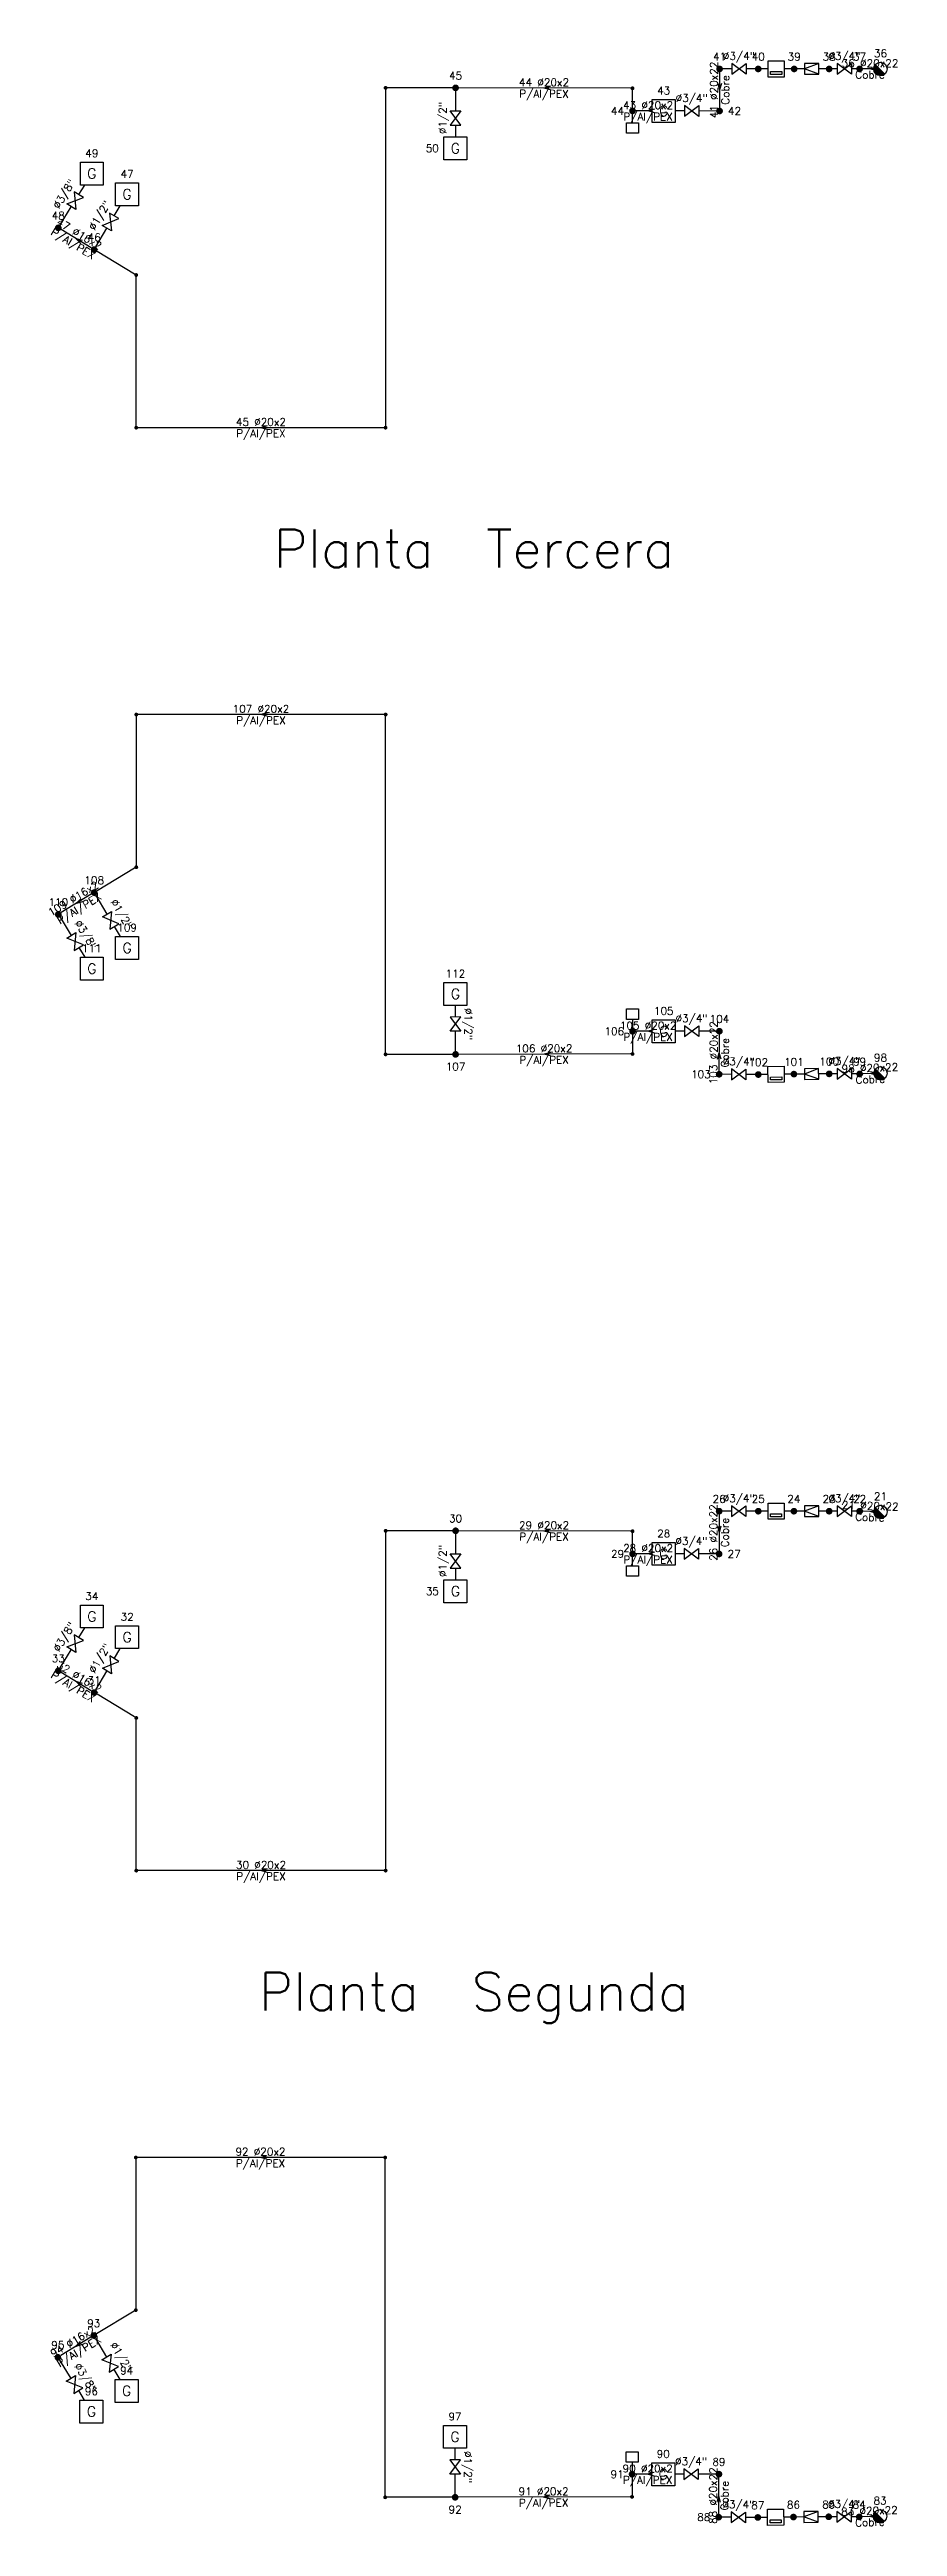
# Model space of a CAD drawing. Extents: x 13.1 to 35, y -9.6 to 85.5.
# Drawn here: x 19.78 to 26.44, y 19.6 to 39.07 of the extents above; entities that cross this region are included whole.
import ezdxf
from ezdxf.enums import TextEntityAlignment as Align

# ---------------------------------------------------------------- set-up
doc = ezdxf.new("R2010")
doc.units = 0
doc.header["$LTSCALE"] = 0.5
doc.layers.get('0').update_dxf_attribs({"linetype": 'CONTINUOUS'})
for name, color, linetype in [('TEXTO_NUDOS', 7, 'CONTINUOUS'), ('TEXTO_RAMAS', 7, 'CONTINUOUS'), ('UNIFILAR', 7, 'CONTINUOUS')]:
    doc.layers.add(name, color=color, linetype=linetype)
doc.styles.add('ROMANS', font='Romans', dxfattribs={"height": 2.5})

msp = doc.modelspace()

# ---------------------------------------------------------------- texts
at = {"color": 7, "linetype": 'CONTINUOUS', "style": 'ROMANS'}
for s, p in [('Planta  Tercera', (23.111181, 34.998101)), ('Planta  Segunda', (23.111181, 23.655449))]:
    msp.add_text(s, height=0.3, dxfattribs=at).set_placement(p, align=Align.CENTER)
at = {"layer": 'TEXTO_NUDOS', "color": 30, "linetype": 'CONTINUOUS', "style": 'ROMANS'}
for s, p in [('41', (25.042136, 38.984351)), ('40', (25.34603, 38.984351)), ('39', (25.628399, 38.984351)), ('38', (25.903346, 38.984351)), ('37', (26.142884, 38.984351)), ('36', (26.306876, 39.010601)), ('45', (22.966876, 38.835622)), ('43', (24.602637, 38.718101)), ('49', (20.10772, 38.225546)), ('47', (20.384676, 38.063006)), ('48', (19.843895, 37.735347)), ('46', (20.125915, 37.563985)), ('108', (20.126264, 32.509717)), ('110', (19.844244, 32.338355)), ('109', (20.385025, 32.138196)), ('111', (20.10807, 31.975656)), ('112', (22.96585, 31.776964)), ('105', (24.602987, 31.483101)), ('104', (25.040901, 31.420029)), ('98', (26.307225, 31.115601)), ('102', (25.346424, 31.07942)), ('101', (25.626297, 31.082716)), ('100', (25.903701, 31.084896)), ('99', (26.143317, 31.084106)), ('26', (25.038787, 27.646944)), ('25', (25.346385, 27.646944)), ('24', (25.626293, 27.646944)), ('23', (25.9037, 27.646944)), ('22', (26.143317, 27.646944)), ('21', (26.307225, 27.667949)), ('30', (22.967225, 27.492971)), ('28', (24.602987, 27.375449)), ('34', (20.10807, 26.882894)), ('32', (20.385025, 26.720354)), ('33', (19.844244, 26.392695)), ('31', (20.126264, 26.221333)), ('93', (20.122626, 21.167065)), ('95', (19.840606, 20.995703)), ('94', (20.381387, 20.795544)), ('96', (20.104431, 20.633004)), ('97', (22.962212, 20.434313)), ('90', (24.599348, 20.140449)), ('89', (25.037262, 20.077377)), ('87', (25.342786, 19.736768)), ('86', (25.622659, 19.740064)), ('85', (25.900063, 19.742244)), ('84', (26.139679, 19.741454)), ('83', (26.303587, 19.772949))]:
    msp.add_text(s, height=0.06, dxfattribs=at).set_placement(p, align=Align.CENTER)
for s, p in [('44', (24.291435, 38.588101)), ('50', (22.835501, 38.294237)), ('106', (24.291785, 31.353101)), ('103', (24.972546, 31.015494)), ('29', (24.291785, 27.245449)), ('35', (22.83585, 26.951585)), ('91', (24.288146, 20.010449)), ('88', (24.968908, 19.672842))]:
    msp.add_text(s, height=0.06, dxfattribs=at).set_placement(p, align=Align.MIDDLE_RIGHT)
for s, p in [('42', (25.108386, 38.587419)), ('27', (25.105037, 27.244764))]:
    msp.add_text(s, height=0.06, dxfattribs=at).set_placement(p, align=Align.MIDDLE_LEFT)
for s, p in [('107', (22.967225, 31.105579)), ('92', (22.963587, 19.762927))]:
    msp.add_text(s, height=0.06, dxfattribs=at).set_placement(p, align=Align.TOP_CENTER)
at = {"layer": 'TEXTO_RAMAS', "color": 30, "linetype": 'CONTINUOUS', "style": 'ROMANS'}
for s, rotation, p in [('41 Ø20x22', 90, (25.027136, 38.75276)), ('44 Ø20x2', 359.862541, (23.6623, 38.782704)), ('Ø1/2"', 89.834212, (22.894939, 38.532011)), ('Ø3/4"', 359.911116, (24.822497, 38.65901)), ('Ø3/8"', 58.256744, (19.915216, 37.919807)), ('Ø1/2"', 59.269241, (20.19405, 37.751779)), ('47 Ø16x2', 328.716093, (19.992694, 37.596235)), ('109 Ø16x2', 31.283907, (19.977465, 32.370605)), ('Ø1/2"', 300.730759, (20.31689, 32.26224)), ('Ø3/8"', 301.743256, (20.036749, 32.096366)), ('Ø1/2"', 270.165788, (23.037788, 31.409603)), ('Ø3/4"', 0.088708, (24.821833, 31.42469)), ('103 Ø20x22', 89.643509, (25.024848, 31.18473)), ('106 Ø20x2', 0.137459, (23.662577, 31.188498)), ('Ø3/4"', 359.567205, (25.193148, 31.08558)), ('Ø3/4"', 359.811089, (26.023744, 31.089501)), ('98 Ø20x22', 1.832804, (26.224791, 31.035471)), ('21 Ø20x22', 358.167196, (26.225751, 27.593064)), ('29 Ø20x2', 359.862541, (23.662649, 27.440052)), ('26 Ø20x22', 90, (25.023787, 27.412729)), ('Ø1/2"', 89.834212, (22.895288, 27.189359)), ('Ø3/4"', 359.909987, (24.820999, 27.316357)), ('Ø3/8"', 58.256744, (19.915565, 26.577155)), ('Ø1/2"', 59.269241, (20.1944, 26.409128)), ('32 Ø16x2', 328.716093, (19.993043, 26.253583)), ('94 Ø16x2', 31.283907, (19.973827, 21.027953)), ('Ø1/2"', 300.730759, (20.313251, 20.919589)), ('Ø3/8"', 301.743256, (20.033111, 20.753714)), ('Ø1/2"', 270.165788, (23.034149, 20.066951)), ('Ø3/4"', 0.088708, (24.818195, 20.082038)), ('88 Ø20x22', 89.643509, (25.02121, 19.842078)), ('91 Ø20x2', 0.137459, (23.658939, 19.845846)), ('Ø3/4"', 359.567205, (25.18951, 19.742928)), ('Ø3/4"', 359.811089, (26.020106, 19.746849)), ('83 Ø20x22', 1.832804, (26.221153, 19.692819))]:
    msp.add_text(s, height=0.06, rotation=rotation, dxfattribs=at).set_placement(p, align=Align.CENTER)
for s, p in [('Ø3/4"', (25.194083, 38.989351)), ('Ø3/4"', (26.023115, 38.989351)), ('36 Ø20x22', (26.22488, 38.933101)), ('43 Ø20x2', (24.480136, 38.603101)), ('45 Ø20x2', (21.436876, 36.113101)), ('107 Ø20x2', (21.437225, 33.858101)), ('105 Ø20x2', (24.480486, 31.368101)), ('Ø3/4"', (25.192586, 27.651944)), ('Ø3/4"', (26.023509, 27.651944)), ('28 Ø20x2', (24.480486, 27.260449)), ('30 Ø20x2', (21.437225, 24.770449)), ('92 Ø20x2', (21.433587, 22.515449)), ('90 Ø20x2', (24.476847, 20.025449))]:
    msp.add_text(s, height=0.06, dxfattribs=at).set_placement(p, align=Align.CENTER)
for s, rotation, p in [('P/Al/PEX', 359.862541, (23.662228, 38.752704)), ('Cobre', 90, (25.057136, 38.75276)), ('P/Al/PEX', 328.716093, (19.977116, 37.570597)), ('P/Al/PEX', 31.283907, (19.993043, 32.344967)), ('P/Al/PEX', 0.137459, (23.662649, 31.158498)), ('Cobre', 89.643509, (25.054848, 31.184543)), ('Cobre', 1.832804, (26.225751, 31.005486)), ('Cobre', 90, (25.053787, 27.412729)), ('Cobre', 358.167196, (26.224791, 27.563079)), ('P/Al/PEX', 359.862541, (23.662577, 27.410052)), ('P/Al/PEX', 328.716093, (19.977465, 26.227945)), ('P/Al/PEX', 31.283907, (19.989405, 21.002315)), ('Cobre', 89.643509, (25.05121, 19.841891)), ('P/Al/PEX', 0.137459, (23.659011, 19.815846)), ('Cobre', 1.832804, (26.222113, 19.662834))]:
    msp.add_text(s, height=0.06, rotation=rotation, dxfattribs=at).set_placement(p, align=Align.TOP_CENTER)
for s, p in [('Cobre', (26.22488, 38.903101)), ('P/Al/PEX', (24.480136, 38.573101)), ('P/Al/PEX', (21.436876, 36.083101)), ('P/Al/PEX', (21.437225, 33.828101)), ('P/Al/PEX', (24.480486, 31.338101)), ('P/Al/PEX', (24.480486, 27.230449)), ('P/Al/PEX', (21.437225, 24.740449)), ('P/Al/PEX', (21.433587, 22.485449)), ('P/Al/PEX', (24.476847, 19.995449))]:
    msp.add_text(s, height=0.06, dxfattribs=at).set_placement(p, align=Align.TOP_CENTER)

# ---------------------------------------------------------------- blocks, each defined once
blk = doc.blocks.new('CONEXION_PLANTAS_GAS')
at = {"color": 0, "linetype": 'CONTINUOUS'}
blk.add_circle((-0.004736, -0.005671), 1.5, dxfattribs=at)
for points in [[(-1.499779, 0.11617), (-1.504474, -0.033694), (0.363297, -1.459821), (0.216286, -1.489298)], [(-1.480147, 0.264817), (-1.499779, 0.11617), (0.506632, -1.415814), (0.363297, -1.459821)], [(-1.445772, 0.410761), (-1.480147, 0.264817), (0.644856, -1.357718), (0.506632, -1.415814)], [(-1.396999, 0.552544), (-1.445772, 0.410761), (0.77659, -1.286112), (0.644856, -1.357718)], [(-1.334315, 0.688749), (-1.396999, 0.552544), (0.900518, -1.201713), (0.77659, -1.286112)], [(-1.258346, 0.818016), (-1.334315, 0.688749), (1.0154, -1.105363), (0.900518, -1.201713)], [(-1.169852, 0.939054), (-1.258346, 0.818016), (1.047775, -1.074419), (1.0154, -1.105363)], [(-1.069716, 1.050651), (-1.169852, 0.939054), (-0.004736, -0.005671), (1.047775, -1.074419)], [(-1.504474, -0.033694), (-1.494184, -0.183278), (0.216286, -1.489298), (0.067066, -1.503952)], [(-1.494184, -0.183278), (-1.469012, -0.331087), (0.067066, -1.503952), (-0.082871, -1.503635)], [(-1.469012, -0.331087), (-1.429209, -0.475645), (-0.082871, -1.503635), (-0.232027, -1.488351)], [(-1.429209, -0.475645), (-1.375174, -0.615507), (-0.232027, -1.488351), (-0.378913, -1.458252)], [(-1.375174, -0.615507), (-1.307445, -0.749276), (-0.378913, -1.458252), (-0.52206, -1.41364)], [(-1.307445, -0.749276), (-1.226701, -0.875615), (-0.52206, -1.41364), (-0.660037, -1.35496)], [(-1.226701, -0.875615), (-1.133746, -0.993262), (-0.660037, -1.35496), (-0.791468, -1.282798)], [(-1.133746, -0.993262), (-1.029511, -1.101041), (-0.791468, -1.282798), (-0.915037, -1.197876)]]:
    blk.add_solid(points, dxfattribs=at)
blk = doc.blocks.new('NUDO_DERIVACION_GAS')
at = {"color": 0, "linetype": 'CONTINUOUS'}
for points in [[(-0.742494, 0.10584), (-0.749351, 0.031185), (-0.748721, -0.043781), (-0.749351, 0.031185)], [(-0.728219, 0.179437), (-0.742494, 0.10584), (-0.74061, -0.118309), (-0.748721, -0.043781)], [(-0.706667, 0.251241), (-0.728219, 0.179437), (-0.725099, -0.191656), (-0.74061, -0.118309)], [(-0.678054, 0.320535), (-0.706667, 0.251241), (-0.702343, -0.263087), (-0.725099, -0.191656)], [(-0.642667, 0.386626), (-0.678054, 0.320535), (-0.672569, -0.33189), (-0.702343, -0.263087)], [(-0.600858, 0.448854), (-0.642667, 0.386626), (-0.636075, -0.397377), (-0.672569, -0.33189)], [(-0.553045, 0.506597), (-0.600858, 0.448854), (-0.593226, -0.458893), (-0.636075, -0.397377)], [(-0.499707, 0.559279), (-0.553045, 0.506597), (-0.544449, -0.515825), (-0.593226, -0.458893)], [(-0.441376, 0.606372), (-0.499707, 0.559279), (-0.490233, -0.567602), (-0.544449, -0.515825)], [(-0.378635, 0.647407), (-0.441376, 0.606372), (-0.431118, -0.613708), (-0.490233, -0.567602)], [(-0.31211, 0.681973), (-0.378635, 0.647407), (-0.367696, -0.653682), (-0.431118, -0.613708)], [(-0.242467, 0.709725), (-0.31211, 0.681973), (-0.300599, -0.687124), (-0.367696, -0.653682)], [(-0.170402, 0.730386), (-0.242467, 0.709725), (-0.2305, -0.713702), (-0.300599, -0.687124)], [(-0.096633, 0.743749), (-0.170402, 0.730386), (-0.158097, -0.733148), (-0.2305, -0.713702)], [(-0.0219, 0.74968), (-0.096633, 0.743749), (-0.084114, -0.745268), (-0.158097, -0.733148)], [(0.053053, 0.748121), (-0.0219, 0.74968), (-0.009291, -0.749942), (-0.084114, -0.745268)], [(0.127475, 0.739087), (0.053053, 0.748121), (0.065624, -0.747123), (-0.009291, -0.749942)], [(0.200624, 0.722669), (0.127475, 0.739087), (0.139884, -0.736839), (0.065624, -0.747123)], [(0.271768, 0.699029), (0.200624, 0.722669), (0.212747, -0.719193), (0.139884, -0.736839)], [(0.340197, 0.668406), (0.271768, 0.699029), (0.283483, -0.694361), (0.212747, -0.719193)], [(0.405227, 0.631103), (0.340197, 0.668406), (0.351388, -0.662591), (0.283483, -0.694361)], [(0.466207, 0.587495), (0.405227, 0.631103), (0.415781, -0.624201), (0.351388, -0.662591)], [(0.52253, 0.538017), (0.466207, 0.587495), (0.47602, -0.579573), (0.415781, -0.624201)], [(0.573632, 0.483163), (0.52253, 0.538017), (0.531502, -0.529155), (0.47602, -0.579573)], [(0.619002, 0.423482), (0.573632, 0.483163), (0.581674, -0.47345), (0.531502, -0.529155)], [(0.658187, 0.359569), (0.619002, 0.423482), (0.626035, -0.413014), (0.581674, -0.47345)], [(0.690796, 0.292064), (0.658187, 0.359569), (0.66414, -0.348452), (0.626035, -0.413014)], [(0.716502, 0.22164), (0.690796, 0.292064), (0.695609, -0.280407), (0.66414, -0.348452)], [(0.73505, 0.149002), (0.716502, 0.22164), (0.720128, -0.209562), (0.695609, -0.280407)], [(0.746253, 0.074875), (0.73505, 0.149002), (0.737451, -0.136622), (0.720128, -0.209562)], [(0.75, 0), (0.746253, 0.074875), (0.747407, -0.062317), (0.737451, -0.136622)]]:
    blk.add_solid(points, dxfattribs=at)
blk = doc.blocks.new('APARATO_GAS')
at = {"color": 0, "linetype": 'CONTINUOUS'}
for p, q in [((-1.125, 1.125), (1.125, 1.125)), ((-1.125, -1.125), (-1.125, 1.125)), ((1.125, 1.125), (1.125, -1.125)), ((1.125, -1.125), (-1.125, -1.125))]:
    blk.add_line(p, q, dxfattribs=at)
at = {"color": 0, "linetype": 'CONTINUOUS', "style": 'ROMANS'}
blk.add_text('G', height=1, dxfattribs=at).set_placement((0, -0.5), align=Align.CENTER)
blk = doc.blocks.new('NUDO_PASO_GAS')
at = {"color": 0, "linetype": 'CONTINUOUS'}
for points in [[(-0.742494, 0.10584), (-0.749351, 0.031185), (-0.748721, -0.043781), (-0.749351, 0.031185)], [(-0.728219, 0.179437), (-0.742494, 0.10584), (-0.74061, -0.118309), (-0.748721, -0.043781)], [(-0.706667, 0.251241), (-0.728219, 0.179437), (-0.725099, -0.191656), (-0.74061, -0.118309)], [(-0.678054, 0.320535), (-0.706667, 0.251241), (-0.702343, -0.263087), (-0.725099, -0.191656)], [(-0.642667, 0.386626), (-0.678054, 0.320535), (-0.672569, -0.33189), (-0.702343, -0.263087)], [(-0.600858, 0.448854), (-0.642667, 0.386626), (-0.636075, -0.397377), (-0.672569, -0.33189)], [(-0.553045, 0.506597), (-0.600858, 0.448854), (-0.593226, -0.458893), (-0.636075, -0.397377)], [(-0.499707, 0.559279), (-0.553045, 0.506597), (-0.544449, -0.515825), (-0.593226, -0.458893)], [(-0.441376, 0.606372), (-0.499707, 0.559279), (-0.490233, -0.567602), (-0.544449, -0.515825)], [(-0.378635, 0.647407), (-0.441376, 0.606372), (-0.431118, -0.613708), (-0.490233, -0.567602)], [(-0.31211, 0.681973), (-0.378635, 0.647407), (-0.367696, -0.653682), (-0.431118, -0.613708)], [(-0.242467, 0.709725), (-0.31211, 0.681973), (-0.300599, -0.687124), (-0.367696, -0.653682)], [(-0.170402, 0.730386), (-0.242467, 0.709725), (-0.2305, -0.713702), (-0.300599, -0.687124)], [(-0.096633, 0.743749), (-0.170402, 0.730386), (-0.158097, -0.733148), (-0.2305, -0.713702)], [(-0.0219, 0.74968), (-0.096633, 0.743749), (-0.084114, -0.745268), (-0.158097, -0.733148)], [(0.053053, 0.748121), (-0.0219, 0.74968), (-0.009291, -0.749942), (-0.084114, -0.745268)], [(0.127475, 0.739087), (0.053053, 0.748121), (0.065624, -0.747123), (-0.009291, -0.749942)], [(0.200624, 0.722669), (0.127475, 0.739087), (0.139884, -0.736839), (0.065624, -0.747123)], [(0.271768, 0.699029), (0.200624, 0.722669), (0.212747, -0.719193), (0.139884, -0.736839)], [(0.340197, 0.668406), (0.271768, 0.699029), (0.283483, -0.694361), (0.212747, -0.719193)], [(0.405227, 0.631103), (0.340197, 0.668406), (0.351388, -0.662591), (0.283483, -0.694361)], [(0.466207, 0.587495), (0.405227, 0.631103), (0.415781, -0.624201), (0.351388, -0.662591)], [(0.52253, 0.538017), (0.466207, 0.587495), (0.47602, -0.579573), (0.415781, -0.624201)], [(0.573632, 0.483163), (0.52253, 0.538017), (0.531502, -0.529155), (0.47602, -0.579573)], [(0.619002, 0.423482), (0.573632, 0.483163), (0.581674, -0.47345), (0.531502, -0.529155)], [(0.658187, 0.359569), (0.619002, 0.423482), (0.626035, -0.413014), (0.581674, -0.47345)], [(0.690796, 0.292064), (0.658187, 0.359569), (0.66414, -0.348452), (0.626035, -0.413014)], [(0.716502, 0.22164), (0.690796, 0.292064), (0.695609, -0.280407), (0.66414, -0.348452)], [(0.73505, 0.149002), (0.716502, 0.22164), (0.720128, -0.209562), (0.695609, -0.280407)], [(0.746253, 0.074875), (0.73505, 0.149002), (0.737451, -0.136622), (0.720128, -0.209562)], [(0.75, 0), (0.746253, 0.074875), (0.747407, -0.062317), (0.737451, -0.136622)]]:
    blk.add_solid(points, dxfattribs=at)
blk = doc.blocks.new('TOMA_PRESION_GAS')
at = {"color": 0, "linetype": 'CONTINUOUS'}
for p, q in [((-0.046683, 0.093739), (-0.046683, 0.17616)), ((-0.046683, 0.17616), (0.046683, 0.17616)), ((0.046683, 0.093739), (-0.046683, 0.093739)), ((0, 0.093739), (0, 0.0262)), ((0.046683, 0.17616), (0.046683, 0.093739))]:
    blk.add_line(p, q, dxfattribs=at)
for points in [[(-0.025977, 0.003703), (-0.026217, 0.001091), (-0.026195, -0.001532), (-0.026217, 0.001091)], [(-0.025477, 0.006278), (-0.025977, 0.003703), (-0.025911, -0.004139), (-0.026195, -0.001532)], [(-0.024723, 0.00879), (-0.025477, 0.006278), (-0.025368, -0.006705), (-0.025911, -0.004139)], [(-0.023722, 0.011214), (-0.024723, 0.00879), (-0.024572, -0.009204), (-0.025368, -0.006705)], [(-0.022484, 0.013526), (-0.023722, 0.011214), (-0.02353, -0.011611), (-0.024572, -0.009204)], [(-0.021021, 0.015704), (-0.022484, 0.013526), (-0.022254, -0.013903), (-0.02353, -0.011611)], [(-0.019349, 0.017724), (-0.021021, 0.015704), (-0.020754, -0.016055), (-0.022254, -0.013903)], [(-0.017483, 0.019567), (-0.019349, 0.017724), (-0.019048, -0.018047), (-0.020754, -0.016055)], [(-0.015442, 0.021214), (-0.017483, 0.019567), (-0.017151, -0.019858), (-0.019048, -0.018047)], [(-0.013247, 0.02265), (-0.015442, 0.021214), (-0.015083, -0.021471), (-0.017151, -0.019858)], [(-0.010919, 0.023859), (-0.013247, 0.02265), (-0.012864, -0.02287), (-0.015083, -0.021471)], [(-0.008483, 0.02483), (-0.010919, 0.023859), (-0.010517, -0.02404), (-0.012864, -0.02287)], [(-0.005962, 0.025553), (-0.008483, 0.02483), (-0.008064, -0.024969), (-0.010517, -0.02404)], [(-0.003381, 0.026021), (-0.005962, 0.025553), (-0.005531, -0.02565), (-0.008064, -0.024969)], [(-0.000766, 0.026228), (-0.003381, 0.026021), (-0.002943, -0.026074), (-0.005531, -0.02565)], [(0.001856, 0.026174), (-0.000766, 0.026228), (-0.000325, -0.026237), (-0.002943, -0.026074)], [(0.00446, 0.025858), (0.001856, 0.026174), (0.002296, -0.026139), (-0.000325, -0.026237)], [(0.007019, 0.025283), (0.00446, 0.025858), (0.004894, -0.025779), (0.002296, -0.026139)], [(0.009508, 0.024456), (0.007019, 0.025283), (0.007443, -0.025162), (0.004894, -0.025779)], [(0.011902, 0.023385), (0.009508, 0.024456), (0.009918, -0.024293), (0.007443, -0.025162)], [(0.014177, 0.02208), (0.011902, 0.023385), (0.012294, -0.023181), (0.009918, -0.024293)], [(0.016311, 0.020554), (0.014177, 0.02208), (0.014546, -0.021838), (0.012294, -0.023181)], [(0.018281, 0.018823), (0.016311, 0.020554), (0.016654, -0.020277), (0.014546, -0.021838)], [(0.020069, 0.016904), (0.018281, 0.018823), (0.018595, -0.018513), (0.016654, -0.020277)], [(0.021656, 0.014816), (0.020069, 0.016904), (0.02035, -0.016564), (0.018595, -0.018513)], [(0.023027, 0.01258), (0.021656, 0.014816), (0.021902, -0.01445), (0.02035, -0.016564)], [(0.024168, 0.010218), (0.023027, 0.01258), (0.023235, -0.012191), (0.021902, -0.01445)], [(0.025067, 0.007754), (0.024168, 0.010218), (0.024336, -0.00981), (0.023235, -0.012191)], [(0.025716, 0.005213), (0.025067, 0.007754), (0.025194, -0.007332), (0.024336, -0.00981)], [(0.026108, 0.00262), (0.025716, 0.005213), (0.0258, -0.00478), (0.025194, -0.007332)], [(0.026239, 0), (0.026108, 0.00262), (0.026149, -0.00218), (0.0258, -0.00478)]]:
    blk.add_solid(points, dxfattribs=at)
blk = doc.blocks.new('LLAVE_PASO_GAS')
at = {"color": 0, "linetype": 'CONTINUOUS'}
for p, q in [((-1.5, 1.125), (1.5, -1.125)), ((1.5, 1.125), (-1.5, -1.125)), ((-1.5, -1.125), (-1.5, 1.125)), ((1.5, -1.125), (1.5, 1.125))]:
    blk.add_line(p, q, dxfattribs=at)
blk = doc.blocks.new('VALVULA_REG_PRESION_GAS')
at = {"color": 0, "linetype": 'CONTINUOUS'}
for p, q in [((-1.50002, 1.125), (1.49998, 0)), ((1.49998, 1.125), (-1.50002, 1.125)), ((-1.50002, 1.125), (-1.50002, -1.125)), ((-1.50002, -1.125), (1.49998, 0)), ((1.49998, -1.125), (1.49998, 1.125)), ((-1.50002, -1.125), (1.49998, -1.125))]:
    blk.add_line(p, q, dxfattribs=at)
blk = doc.blocks.new('CONTADOR_GAS')
at = {"color": 0, "linetype": 'CONTINUOUS'}
for p, q in [((-1.125, 1.125), (1.125, 1.125)), ((-1.125, -1.125), (-1.125, 1.125)), ((-0.775, 0.775), (0.775, 0.775)), ((-0.775, 0.367113), (-0.775, 0.775)), ((0.775, 0.367113), (-0.775, 0.367113)), ((0.775, 0.775), (0.775, 0.367113)), ((1.125, 1.125), (1.125, -1.125)), ((1.125, -1.125), (-1.125, -1.125))]:
    blk.add_line(p, q, dxfattribs=at)

# ---------------------------------------------------------------- linework, layer by layer
at = {"layer": 'UNIFILAR', "color": 30, "linetype": 'CONTINUOUS'}
for p, q in [((22.416876, 38.754219), (22.416876, 36.113101)), ((22.940626, 38.769365), (22.431876, 38.769223)), ((24.342652, 38.766072), (22.993126, 38.769309)), ((23.712297, 38.781584), (23.662264, 38.767704)), ((23.71223, 38.753584), (23.662264, 38.767704)), ((24.357638, 38.614301), (24.35765, 38.751036)), ((25.028136, 38.80276), (25.042136, 38.75276)), ((25.042136, 38.891851), (25.042136, 38.613669)), ((25.056136, 38.80276), (25.042136, 38.75276)), ((25.137833, 38.918101), (25.068386, 38.918101)), ((25.31978, 38.918101), (25.250333, 38.918101)), ((25.423652, 38.918101), (25.37228, 38.918101)), ((25.602149, 38.918101), (25.550777, 38.918101)), ((25.709623, 38.918101), (25.654649, 38.918101)), ((25.877096, 38.918101), (25.822123, 38.918101)), ((25.966865, 38.918101), (25.929596, 38.918101)), ((26.116634, 38.918101), (26.079365, 38.918101)), ((26.254376, 38.918101), (26.169134, 38.918101)), ((26.27488, 38.932101), (26.22488, 38.918101)), ((26.27488, 38.904101), (26.22488, 38.918101)), ((22.9668, 38.743123), (22.966351, 38.588055)), ((24.512637, 38.588101), (24.383835, 38.588101)), ((24.530136, 38.602101), (24.480136, 38.588101)), ((24.530136, 38.574101), (24.480136, 38.588101)), ((24.766137, 38.587847), (24.692637, 38.587961)), ((25.015886, 38.58746), (24.878636, 38.587673)), ((22.966026, 38.475555), (22.965761, 38.384237)), ((20.005402, 37.930157), (20.052041, 38.005546)), ((19.857706, 37.69142), (19.946214, 37.834486)), ((20.284039, 37.763722), (20.331172, 37.843006)), ((20.103481, 37.511366), (19.866328, 37.655466)), ((20.020365, 37.545487), (19.984905, 37.583416)), ((20.034905, 37.569416), (19.984905, 37.583416)), ((20.139328, 37.520299), (20.226551, 37.667019)), ((20.444032, 37.305849), (20.148392, 37.484177)), ((20.456876, 36.113101), (20.456876, 37.283101)), ((22.401876, 36.098101), (20.471876, 36.098101)), ((21.486876, 36.112101), (21.436876, 36.098101)), ((21.486876, 36.084101), (21.436876, 36.098101)), ((20.457225, 33.828101), (20.457225, 32.658101)), ((22.402225, 33.843101), (20.472225, 33.843101)), ((21.487225, 33.857101), (21.437225, 33.843101)), ((21.487225, 33.829101), (21.437225, 33.843101)), ((22.417225, 31.186983), (22.417225, 33.828101)), ((20.444381, 32.635353), (20.148741, 32.457025)), ((20.103831, 32.429836), (19.866678, 32.285736)), ((20.020714, 32.395714), (19.985254, 32.357786)), ((20.035254, 32.371785), (19.985254, 32.357786)), ((20.139678, 32.420903), (20.226901, 32.274183)), ((19.858055, 32.249782), (19.946563, 32.106716)), ((20.284389, 32.17748), (20.331522, 32.098196)), ((20.005751, 32.011045), (20.052391, 31.935656)), ((22.966375, 31.465647), (22.966111, 31.556964)), ((22.967149, 31.198079), (22.966701, 31.353147)), ((24.512987, 31.353101), (24.384185, 31.353101)), ((24.530486, 31.367101), (24.480486, 31.353101)), ((24.530486, 31.339101), (24.480486, 31.353101)), ((24.765694, 31.353353), (24.692987, 31.35324)), ((25.014651, 31.353738), (24.878193, 31.353527)), ((22.940975, 31.171837), (22.432225, 31.171979)), ((24.343001, 31.17513), (22.993475, 31.171892)), ((23.712579, 31.187618), (23.662613, 31.173498)), ((23.712647, 31.159618), (23.662613, 31.173498)), ((24.357987, 31.326901), (24.358, 31.190166)), ((25.025537, 31.134724), (25.039848, 31.184636)), ((25.038959, 31.041743), (25.040737, 31.327529)), ((25.053537, 31.13455), (25.039848, 31.184636)), ((25.136361, 31.014757), (25.065045, 31.015296)), ((25.320175, 31.013368), (25.248858, 31.013907)), ((25.422802, 31.01407), (25.372672, 31.013479)), ((25.600049, 31.016157), (25.549918, 31.015567)), ((25.708751, 31.017114), (25.652546, 31.016673)), ((25.877452, 31.01844), (25.821247, 31.017998)), ((25.96726, 31.018436), (25.929951, 31.018559)), ((26.117067, 31.017943), (26.079759, 31.018066)), ((26.254752, 31.021422), (26.169554, 31.018696)), ((26.274798, 31.03607), (26.225271, 31.020478)), ((26.275693, 31.008085), (26.225271, 31.020478)), ((25.024787, 27.462729), (25.038787, 27.412729)), ((25.038787, 27.554444), (25.038787, 27.271014)), ((25.052787, 27.462729), (25.038787, 27.412729)), ((25.136336, 27.580694), (25.065037, 27.580694)), ((25.320135, 27.580694), (25.248836, 27.580694)), ((25.422777, 27.580694), (25.372635, 27.580694)), ((25.600043, 27.580694), (25.549902, 27.580694)), ((25.708747, 27.580694), (25.652543, 27.580694)), ((25.87745, 27.580694), (25.821247, 27.580694)), ((25.967259, 27.580694), (25.92995, 27.580694)), ((26.117067, 27.580694), (26.079759, 27.580694)), ((26.254752, 27.577128), (26.169554, 27.579854)), ((26.275693, 27.590465), (26.225271, 27.578072)), ((26.274798, 27.56248), (26.225271, 27.578072)), ((22.417225, 27.411567), (22.417225, 24.770449)), ((22.940975, 27.426713), (22.432225, 27.426571)), ((22.967149, 27.400471), (22.966701, 27.245403)), ((24.343001, 27.42342), (22.993475, 27.426658)), ((23.712647, 27.438932), (23.662613, 27.425052)), ((23.712579, 27.410932), (23.662613, 27.425052)), ((24.357987, 27.271649), (24.358, 27.408384)), ((24.530486, 27.259449), (24.480486, 27.245449)), ((22.966375, 27.132903), (22.966111, 27.041585)), ((24.512987, 27.245449), (24.384185, 27.245449)), ((24.530486, 27.231449), (24.480486, 27.245449)), ((24.764637, 27.245195), (24.692987, 27.245308)), ((25.012537, 27.244806), (24.877137, 27.245018)), ((19.858055, 26.348768), (19.946563, 26.491834)), ((20.005751, 26.587505), (20.052391, 26.662894)), ((20.284389, 26.42107), (20.331522, 26.500354)), ((20.103831, 26.168714), (19.866678, 26.312814)), ((20.139678, 26.177647), (20.226901, 26.324367)), ((20.020714, 26.202836), (19.985254, 26.240764)), ((20.035254, 26.226764), (19.985254, 26.240764)), ((20.444381, 25.963197), (20.148741, 26.141525)), ((20.457225, 24.770449), (20.457225, 25.940449)), ((22.402225, 24.755449), (20.472225, 24.755449)), ((21.487225, 24.769449), (21.437225, 24.755449)), ((21.487225, 24.741449), (21.437225, 24.755449)), ((20.453587, 22.485449), (20.453587, 21.315449)), ((22.398587, 22.500449), (20.468587, 22.500449)), ((21.483587, 22.514449), (21.433587, 22.500449)), ((21.483587, 22.486449), (21.433587, 22.500449)), ((22.413587, 19.844331), (22.413587, 22.485449)), ((20.440743, 21.292701), (20.145103, 21.114373)), ((20.100192, 21.087184), (19.86304, 20.943084)), ((20.017076, 21.053063), (19.981616, 21.015134)), ((20.031616, 21.029134), (19.981616, 21.015134)), ((20.13604, 21.078251), (20.223262, 20.931531)), ((19.854417, 20.90713), (19.942925, 20.764064)), ((20.28075, 20.834828), (20.327884, 20.755544)), ((20.002113, 20.668393), (20.048752, 20.593004)), ((22.962737, 20.122995), (22.962473, 20.214313)), ((22.963511, 19.855427), (22.963062, 20.010495)), ((24.354349, 19.984249), (24.354362, 19.847514)), ((24.509348, 20.010449), (24.380546, 20.010449)), ((24.526847, 20.024449), (24.476847, 20.010449)), ((24.526847, 19.996449), (24.476847, 20.010449)), ((24.762055, 20.010701), (24.689348, 20.010588)), ((25.011012, 20.011086), (24.874555, 20.010875)), ((25.035321, 19.699091), (25.037099, 19.984878)), ((22.937337, 19.829185), (22.428587, 19.829327)), ((24.339363, 19.832478), (22.989837, 19.82924)), ((23.708941, 19.844966), (23.658975, 19.830846)), ((23.709008, 19.816966), (23.658975, 19.830846)), ((25.021899, 19.792073), (25.03621, 19.841984)), ((25.049899, 19.791898), (25.03621, 19.841984)), ((25.132723, 19.672105), (25.061407, 19.672644)), ((25.316536, 19.670716), (25.24522, 19.671255)), ((25.419164, 19.671418), (25.369034, 19.670827)), ((25.596411, 19.673505), (25.54628, 19.672915)), ((25.705113, 19.674462), (25.648908, 19.674021)), ((25.873814, 19.675788), (25.817609, 19.675346)), ((25.963621, 19.675785), (25.926313, 19.675908)), ((26.113429, 19.675291), (26.076121, 19.675414)), ((26.251114, 19.67877), (26.165916, 19.676044)), ((26.27116, 19.693419), (26.221633, 19.677827)), ((26.272055, 19.665433), (26.221633, 19.677827))]:
    msp.add_line(p, q, dxfattribs=at)

# ---------------------------------------------------------------- block references
for name, p, xscale, yscale in [('NUDO_DERIVACION_GAS', (25.042136, 38.918101), 0.035, 0.035), ('NUDO_DERIVACION_GAS', (25.34603, 38.918101), 0.035, 0.035), ('NUDO_DERIVACION_GAS', (25.628399, 38.918101), 0.035, 0.035), ('NUDO_DERIVACION_GAS', (25.903346, 38.918101), 0.035, 0.035), ('NUDO_DERIVACION_GAS', (26.142884, 38.918101), 0.035, 0.035), ('CONEXION_PLANTAS_GAS', (26.306876, 38.918101), 0.035, 0.035), ('NUDO_PASO_GAS', (22.416876, 38.769219), 0.02, 0.02), ('NUDO_DERIVACION_GAS', (22.966876, 38.769372), 0.035, 0.035), ('NUDO_PASO_GAS', (24.357652, 38.766036), 0.02, 0.02), ('APARATO_GAS', (24.602637, 38.588101), 0.08, 0.08), ('NUDO_DERIVACION_GAS', (25.042136, 38.587419), 0.035, 0.035), ('APARATO_GAS', (22.965501, 38.294237), 0.08, 0.08), ('APARATO_GAS', (20.10772, 38.095546), 0.08, 0.08), ('APARATO_GAS', (20.384676, 37.933006), 0.08, 0.08), ('NUDO_DERIVACION_GAS', (19.843895, 37.669097), 0.035, 0.035), ('NUDO_DERIVACION_GAS', (20.125915, 37.497735), 0.035, 0.035), ('NUDO_PASO_GAS', (20.456876, 37.298101), 0.02, 0.02), ('NUDO_PASO_GAS', (20.456876, 36.098101), 0.02, 0.02), ('NUDO_PASO_GAS', (22.416876, 36.098101), 0.02, 0.02), ('NUDO_PASO_GAS', (20.457225, 33.843101), 0.02, 0.02), ('NUDO_PASO_GAS', (22.417225, 33.843101), 0.02, 0.02), ('NUDO_PASO_GAS', (20.457225, 32.643101), 0.02, 0.02), ('NUDO_DERIVACION_GAS', (20.126264, 32.443467), 0.035, 0.035), ('NUDO_DERIVACION_GAS', (19.844244, 32.272105), 0.035, 0.035), ('APARATO_GAS', (20.10807, 31.845656), 0.08, 0.08), ('APARATO_GAS', (20.385025, 32.008196), 0.08, 0.08), ('APARATO_GAS', (22.96585, 31.646964), 0.08, 0.08), ('APARATO_GAS', (24.602987, 31.353101), 0.08, 0.08), ('NUDO_DERIVACION_GAS', (25.040901, 31.353779), 0.035, 0.035), ('NUDO_PASO_GAS', (22.417225, 31.171983), 0.02, 0.02), ('NUDO_DERIVACION_GAS', (22.967225, 31.171829), 0.035, 0.035), ('NUDO_PASO_GAS', (24.358001, 31.175166), 0.02, 0.02), ('NUDO_DERIVACION_GAS', (25.038796, 31.015494), 0.035, 0.035), ('NUDO_DERIVACION_GAS', (25.346424, 31.01317), 0.035, 0.035), ('NUDO_DERIVACION_GAS', (25.626297, 31.016466), 0.035, 0.035), ('NUDO_DERIVACION_GAS', (25.903701, 31.018646), 0.035, 0.035), ('NUDO_DERIVACION_GAS', (26.143317, 31.017856), 0.035, 0.035), ('CONEXION_PLANTAS_GAS', (26.307225, 31.023101), 0.035, 0.035), ('NUDO_DERIVACION_GAS', (25.038787, 27.580694), 0.035, 0.035), ('NUDO_DERIVACION_GAS', (25.346385, 27.580694), 0.035, 0.035), ('NUDO_DERIVACION_GAS', (25.626293, 27.580694), 0.035, 0.035), ('NUDO_DERIVACION_GAS', (25.9037, 27.580694), 0.035, 0.035), ('NUDO_DERIVACION_GAS', (26.143317, 27.580694), 0.035, 0.035), ('CONEXION_PLANTAS_GAS', (26.307225, 27.575449), 0.035, 0.035), ('NUDO_PASO_GAS', (22.417225, 27.426567), 0.02, 0.02), ('NUDO_DERIVACION_GAS', (22.967225, 27.426721), 0.035, 0.035), ('NUDO_PASO_GAS', (24.358001, 27.423384), 0.02, 0.02), ('APARATO_GAS', (24.602987, 27.245449), 0.08, 0.08), ('NUDO_DERIVACION_GAS', (25.038787, 27.244764), 0.035, 0.035), ('APARATO_GAS', (22.96585, 26.951585), 0.08, 0.08), ('APARATO_GAS', (20.10807, 26.752894), 0.08, 0.08), ('APARATO_GAS', (20.385025, 26.590354), 0.08, 0.08), ('NUDO_DERIVACION_GAS', (19.844244, 26.326445), 0.035, 0.035), ('NUDO_DERIVACION_GAS', (20.126264, 26.155083), 0.035, 0.035), ('NUDO_PASO_GAS', (20.457225, 25.955449), 0.02, 0.02), ('NUDO_PASO_GAS', (20.457225, 24.755449), 0.02, 0.02), ('NUDO_PASO_GAS', (22.417225, 24.755449), 0.02, 0.02), ('NUDO_PASO_GAS', (20.453587, 22.500449), 0.02, 0.02), ('NUDO_PASO_GAS', (22.413587, 22.500449), 0.02, 0.02), ('NUDO_PASO_GAS', (20.453587, 21.300449), 0.02, 0.02), ('NUDO_DERIVACION_GAS', (20.122626, 21.100815), 0.035, 0.035), ('NUDO_DERIVACION_GAS', (19.840606, 20.929453), 0.035, 0.035), ('APARATO_GAS', (20.381387, 20.665544), 0.08, 0.08), ('APARATO_GAS', (20.104431, 20.503004), 0.08, 0.08), ('APARATO_GAS', (22.962212, 20.304313), 0.08, 0.08), ('APARATO_GAS', (24.599348, 20.010449), 0.08, 0.08), ('NUDO_DERIVACION_GAS', (25.037262, 20.011127), 0.035, 0.035), ('NUDO_PASO_GAS', (22.413587, 19.829331), 0.02, 0.02), ('NUDO_DERIVACION_GAS', (22.963587, 19.829177), 0.035, 0.035), ('NUDO_PASO_GAS', (24.354363, 19.832514), 0.02, 0.02), ('NUDO_DERIVACION_GAS', (25.035158, 19.672842), 0.035, 0.035), ('NUDO_DERIVACION_GAS', (25.342786, 19.670518), 0.035, 0.035), ('NUDO_DERIVACION_GAS', (25.622659, 19.673814), 0.035, 0.035), ('NUDO_DERIVACION_GAS', (25.900063, 19.675994), 0.035, 0.035), ('NUDO_DERIVACION_GAS', (26.139679, 19.675204), 0.035, 0.035), ('CONEXION_PLANTAS_GAS', (26.303587, 19.680449), 0.035, 0.035)]:
    msp.add_blockref(name, p, dxfattribs=dict(at, xscale=xscale, yscale=yscale))
for name, p, xscale, yscale, rotation in [('LLAVE_PASO_GAS', (25.194083, 38.918101), 0.0375, 0.0375, 180), ('CONTADOR_GAS', (25.487215, 38.918101), 0.0565, 0.0565, 180), ('VALVULA_REG_PRESION_GAS', (25.765873, 38.918101), 0.0375, 0.0375, 180), ('LLAVE_PASO_GAS', (26.023115, 38.918101), 0.0375, 0.0375, 180), ('LLAVE_PASO_GAS', (22.966188, 38.531805), 0.0375, 0.0375, 269.834212), ('LLAVE_PASO_GAS', (24.822387, 38.58776), 0.0375, 0.0375, 179.911116), ('LLAVE_PASO_GAS', (19.975808, 37.882321), 0.0375, 0.0375, 58.256744), ('LLAVE_PASO_GAS', (20.255295, 37.71537), 0.0375, 0.0375, 59.269241), ('LLAVE_PASO_GAS', (19.976157, 32.05888), 0.0375, 0.0375, 301.743256), ('LLAVE_PASO_GAS', (20.255645, 32.225831), 0.0375, 0.0375, 300.730759), ('LLAVE_PASO_GAS', (22.966538, 31.409397), 0.0375, 0.0375, 90.165788), ('LLAVE_PASO_GAS', (24.821944, 31.35344), 0.0375, 0.0375, 180.088708), ('LLAVE_PASO_GAS', (25.19261, 31.014332), 0.0375, 0.0375, 179.567205), ('CONTADOR_GAS', (25.48636, 31.014818), 0.0565, 0.0565, 180.674776), ('VALVULA_REG_PRESION_GAS', (25.764999, 31.017556), 0.0375, 0.0375, 180.45019), ('LLAVE_PASO_GAS', (26.023509, 31.018251), 0.0375, 0.0375, 179.811089), ('LLAVE_PASO_GAS', (25.192586, 27.580694), 0.0375, 0.0375, 180), ('CONTADOR_GAS', (25.486339, 27.580694), 0.0565, 0.0565, 180), ('VALVULA_REG_PRESION_GAS', (25.764997, 27.580694), 0.0375, 0.0375, 180), ('LLAVE_PASO_GAS', (26.023509, 27.580694), 0.0375, 0.0375, 180), ('LLAVE_PASO_GAS', (24.820887, 27.245107), 0.0375, 0.0375, 179.909987), ('LLAVE_PASO_GAS', (22.966538, 27.189153), 0.0375, 0.0375, 269.834212), ('LLAVE_PASO_GAS', (19.976157, 26.53967), 0.0375, 0.0375, 58.256744), ('LLAVE_PASO_GAS', (20.255645, 26.372719), 0.0375, 0.0375, 59.269241), ('LLAVE_PASO_GAS', (20.252006, 20.88318), 0.0375, 0.0375, 300.730759), ('LLAVE_PASO_GAS', (19.972519, 20.716228), 0.0375, 0.0375, 301.743256), ('LLAVE_PASO_GAS', (22.9629, 20.066745), 0.0375, 0.0375, 90.165788), ('LLAVE_PASO_GAS', (24.818305, 20.010788), 0.0375, 0.0375, 180.088708), ('LLAVE_PASO_GAS', (25.188972, 19.67168), 0.0375, 0.0375, 179.567205), ('CONTADOR_GAS', (25.482722, 19.672166), 0.0565, 0.0565, 180.674776), ('VALVULA_REG_PRESION_GAS', (25.761361, 19.674904), 0.0375, 0.0375, 180.45019), ('LLAVE_PASO_GAS', (26.019871, 19.675599), 0.0375, 0.0375, 179.811089)]:
    msp.add_blockref(name, p, dxfattribs=dict(at, xscale=xscale, yscale=yscale, rotation=rotation))
at = {"layer": 'UNIFILAR', "color": 30, "linetype": 'CONTINUOUS', "rotation": 180}
for p in [(24.357635, 38.588101), (24.357985, 27.245449)]:
    msp.add_blockref('TOMA_PRESION_GAS', p, dxfattribs=at)
at = {"layer": 'UNIFILAR', "color": 30, "linetype": 'CONTINUOUS'}
for p in [(24.357985, 31.353101), (24.354346, 20.010449)]:
    msp.add_blockref('TOMA_PRESION_GAS', p, dxfattribs=at)

msp.set_redraw_order([(e.dxf.handle, doc.entitydb.next_handle()) for e in msp.query("TEXT MTEXT ATTDEF DIMENSION ARC_DIMENSION")])  # texts and dimensions are drawn at this point

doc.saveas('drawing.dxf')
